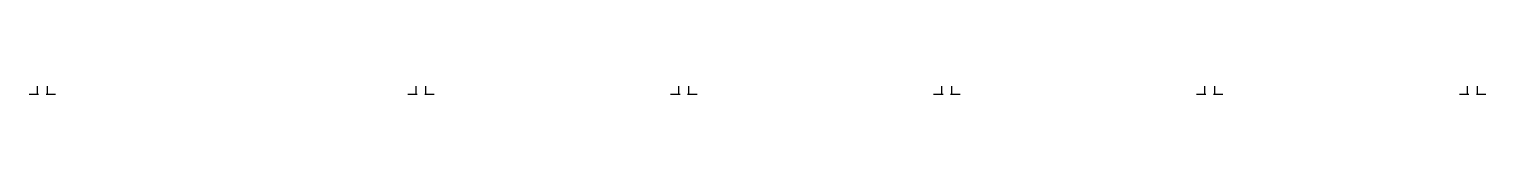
# Model space of a CAD drawing. Header units: millimetres. Extents: x 9116 to 195096, y -114281 to 55636.
# Drawn here: x 122995 to 130032, y -32309 to -32309 of the extents above; entities that cross this region are included whole.
import ezdxf

# ---------------------------------------------------------------- set-up
doc = ezdxf.new("R2010")
doc.units = ezdxf.units.MM
doc.layers.add('Scaffold', color=7, linetype='CONTINUOUS')

msp = doc.modelspace()

# ---------------------------------------------------------------- linework, layer by layer
at = {"layer": 'Scaffold', "color": 5, "extrusion": (-1, 6.12323e-17, 0)}
for p, q in [((123035.1, -32308.7), (123035.1, -31853.7)), ((123083.1, -32308.7), (123083.1, -31853.7)), ((124864.1, -32308.7), (124864.1, -31853.7)), ((124912.1, -32308.7), (124912.1, -31853.7)), ((126134.1, -32308.7), (126134.1, -31853.7)), ((126182.1, -32308.7), (126182.1, -31853.7)), ((127404.1, -32308.7), (127404.1, -31853.7)), ((127452.1, -32308.7), (127452.1, -31853.7)), ((128674.1, -32308.7), (128674.1, -31853.7)), ((128722.1, -32308.7), (128722.1, -31853.7)), ((129944.1, -32308.7), (129944.1, -31853.7)), ((129992.1, -32308.7), (129992.1, -31853.7)), ((122999.6, -32308.7), (122995.1, -32308.7)), ((123037.2, -32308.7), (122999.6, -32308.7)), ((123040.9, -32308.7), (123037.2, -32308.7)), ((123081, -32308.7), (123077.2, -32308.7)), ((123118.6, -32308.7), (123081, -32308.7)), ((123123.1, -32308.7), (123118.6, -32308.7)), ((124828.6, -32308.7), (124824.1, -32308.7)), ((124866.2, -32308.7), (124828.6, -32308.7)), ((124869.9, -32308.7), (124866.2, -32308.7)), ((124910, -32308.7), (124906.2, -32308.7)), ((124947.6, -32308.7), (124910, -32308.7)), ((124952.1, -32308.7), (124947.6, -32308.7)), ((126098.6, -32308.7), (126094.1, -32308.7)), ((126136.2, -32308.7), (126098.6, -32308.7)), ((126139.9, -32308.7), (126136.2, -32308.7)), ((126180, -32308.7), (126176.2, -32308.7)), ((126217.6, -32308.7), (126180, -32308.7)), ((126222.1, -32308.7), (126217.6, -32308.7)), ((127368.6, -32308.7), (127364.1, -32308.7)), ((127406.2, -32308.7), (127368.6, -32308.7)), ((127409.9, -32308.7), (127406.2, -32308.7)), ((127450, -32308.7), (127446.2, -32308.7)), ((127487.6, -32308.7), (127450, -32308.7)), ((127492.1, -32308.7), (127487.6, -32308.7)), ((128638.6, -32308.7), (128634.1, -32308.7)), ((128676.2, -32308.7), (128638.6, -32308.7)), ((128679.9, -32308.7), (128676.2, -32308.7)), ((128720, -32308.7), (128716.2, -32308.7)), ((128757.6, -32308.7), (128720, -32308.7)), ((128762.1, -32308.7), (128757.6, -32308.7)), ((129908.6, -32308.7), (129904.1, -32308.7)), ((129946.2, -32308.7), (129908.6, -32308.7)), ((129949.9, -32308.7), (129946.2, -32308.7)), ((129990, -32308.7), (129986.2, -32308.7)), ((130027.6, -32308.7), (129990, -32308.7)), ((130032.1, -32308.7), (130027.6, -32308.7))]:
    msp.add_line(p, q, dxfattribs=at)

doc.saveas('drawing.dxf')
